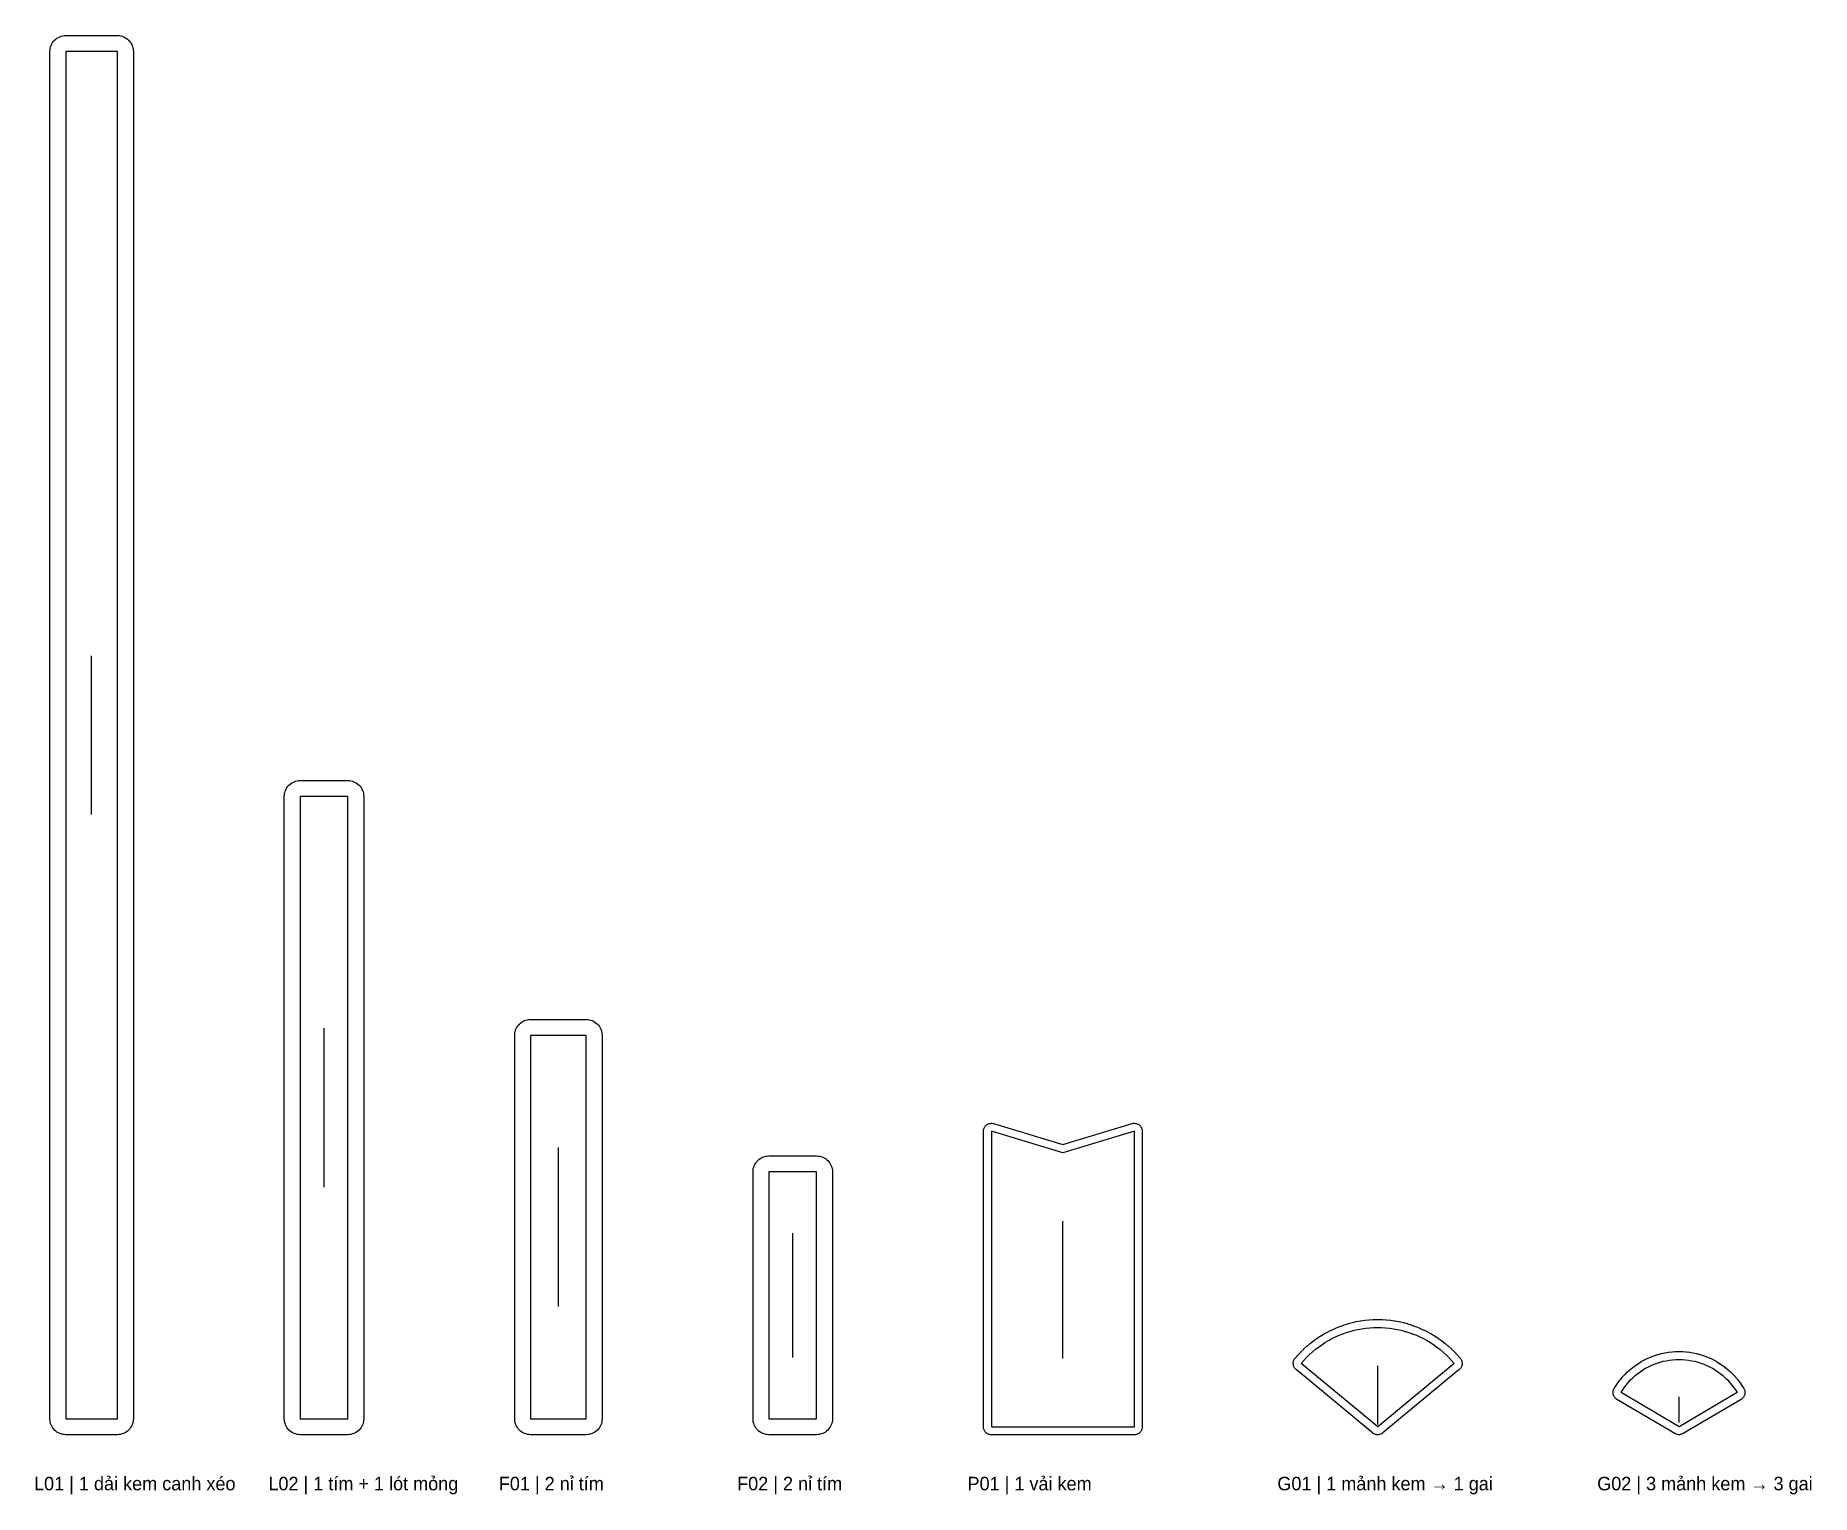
# Model space of a CAD drawing. Header units: millimetres. Extents: x 0 to 1635, y -23 to 178.
# Drawn here: x 863.2 to 1086.8, y -5.5 to 178.1 of the extents above; entities that cross this region are included whole.
import ezdxf

# ---------------------------------------------------------------- set-up
doc = ezdxf.new("R2010")
doc.units = ezdxf.units.MM
for name, color, linetype in [('CUT', 7, 'Continuous'), ('GRAIN', 8, 'Continuous'), ('LABEL', 7, 'Continuous'), ('SEW', 1, 'Continuous')]:
    doc.layers.add(name, color=color, linetype=linetype)

msp = doc.modelspace()

# ---------------------------------------------------------------- texts
at = {"layer": 'LABEL'}
for s, p in [('L01 | 1 dải kem canh xéo', (863.05, -5)), ('L02 | 1 tím + 1 lót mỏng', (892.55, -5)), ('F01 | 2 nỉ tím', (921.55, -5)), ('F02 | 2 nỉ tím', (951.55, -5)), ('P01 | 1 vải kem', (980.55, -5)), ('G01 | 1 mảnh kem → 1 gai', (1019.55, -5)), ('G02 | 3 mảnh kem → 3 gai', (1059.81, -5))]:
    msp.add_text(s, height=1.7, dxfattribs=at).set_placement(p)

# ---------------------------------------------------------------- linework, layer by layer
at = {"layer": 'CUT'}
for points in [[(865.05, 4), (865.05, 176.13), (865.06, 176.32), (865.09, 176.52), (865.14, 176.71), (865.2, 176.89), (865.29, 177.07), (865.39, 177.24), (865.5, 177.4), (865.64, 177.54), (865.78, 177.67), (865.94, 177.79), (866.11, 177.89), (866.28, 177.97), (866.47, 178.04), (866.66, 178.09), (866.85, 178.12), (867.05, 178.13), (873.55, 178.13), (873.75, 178.12), (873.94, 178.09), (874.13, 178.04), (874.32, 177.97), (874.49, 177.89), (874.66, 177.79), (874.82, 177.67), (874.96, 177.54), (875.1, 177.4), (875.21, 177.24), (875.31, 177.07), (875.4, 176.89), (875.46, 176.71), (875.51, 176.52), (875.54, 176.32), (875.55, 176.13), (875.55, 4), (875.54, 3.8), (875.51, 3.61), (875.46, 3.42), (875.4, 3.23), (875.31, 3.06), (875.21, 2.89), (875.1, 2.73), (874.96, 2.59), (874.82, 2.45), (874.66, 2.34), (874.49, 2.24), (874.32, 2.15), (874.13, 2.09), (873.94, 2.04), (873.75, 2.01), (873.55, 2), (867.05, 2), (866.85, 2.01), (866.66, 2.04), (866.47, 2.09), (866.28, 2.15), (866.11, 2.24), (865.94, 2.34), (865.78, 2.45), (865.64, 2.59), (865.5, 2.73), (865.39, 2.89), (865.29, 3.06), (865.2, 3.23), (865.14, 3.42), (865.09, 3.61), (865.06, 3.8), (865.05, 4)], [(894.55, 4), (894.55, 82.35), (894.56, 82.54), (894.59, 82.74), (894.64, 82.93), (894.7, 83.11), (894.79, 83.29), (894.89, 83.46), (895, 83.62), (895.14, 83.76), (895.28, 83.89), (895.44, 84.01), (895.61, 84.11), (895.78, 84.2), (895.97, 84.26), (896.16, 84.31), (896.35, 84.34), (896.55, 84.35), (902.55, 84.35), (902.75, 84.34), (902.94, 84.31), (903.13, 84.26), (903.32, 84.2), (903.49, 84.11), (903.66, 84.01), (903.82, 83.89), (903.96, 83.76), (904.1, 83.62), (904.21, 83.46), (904.31, 83.29), (904.4, 83.11), (904.46, 82.93), (904.51, 82.74), (904.54, 82.54), (904.55, 82.35), (904.55, 4), (904.54, 3.8), (904.51, 3.61), (904.46, 3.42), (904.4, 3.23), (904.31, 3.06), (904.21, 2.89), (904.1, 2.73), (903.96, 2.59), (903.82, 2.45), (903.66, 2.34), (903.49, 2.24), (903.32, 2.15), (903.13, 2.09), (902.94, 2.04), (902.75, 2.01), (902.55, 2), (896.55, 2), (896.35, 2.01), (896.16, 2.04), (895.97, 2.09), (895.78, 2.15), (895.61, 2.24), (895.44, 2.34), (895.28, 2.45), (895.14, 2.59), (895, 2.73), (894.89, 2.89), (894.79, 3.06), (894.7, 3.23), (894.64, 3.42), (894.59, 3.61), (894.56, 3.8), (894.55, 4)], [(923.55, 4), (923.55, 52.27), (923.56, 52.47), (923.59, 52.66), (923.64, 52.85), (923.7, 53.04), (923.79, 53.22), (923.89, 53.39), (924, 53.54), (924.14, 53.69), (924.28, 53.82), (924.44, 53.94), (924.61, 54.04), (924.78, 54.12), (924.97, 54.19), (925.16, 54.24), (925.35, 54.26), (925.55, 54.27), (932.55, 54.27), (932.75, 54.26), (932.94, 54.24), (933.13, 54.19), (933.32, 54.12), (933.49, 54.04), (933.66, 53.94), (933.82, 53.82), (933.96, 53.69), (934.1, 53.54), (934.21, 53.39), (934.31, 53.22), (934.4, 53.04), (934.46, 52.85), (934.51, 52.66), (934.54, 52.47), (934.55, 52.27), (934.55, 4), (934.54, 3.8), (934.51, 3.61), (934.46, 3.42), (934.4, 3.23), (934.31, 3.06), (934.21, 2.89), (934.1, 2.73), (933.96, 2.59), (933.82, 2.45), (933.66, 2.34), (933.49, 2.24), (933.32, 2.15), (933.13, 2.09), (932.94, 2.04), (932.75, 2.01), (932.55, 2), (925.55, 2), (925.35, 2.01), (925.16, 2.04), (924.97, 2.09), (924.78, 2.15), (924.61, 2.24), (924.44, 2.34), (924.28, 2.45), (924.14, 2.59), (924, 2.73), (923.89, 2.89), (923.79, 3.06), (923.7, 3.23), (923.64, 3.42), (923.59, 3.61), (923.56, 3.8), (923.55, 4)], [(982.55, 3), (982.55, 40.2), (982.55, 40.3), (982.57, 40.39), (982.59, 40.49), (982.63, 40.58), (982.67, 40.67), (982.72, 40.75), (982.78, 40.83), (982.84, 40.91), (982.91, 40.97), (982.99, 41.03), (983.08, 41.08), (983.17, 41.12), (983.26, 41.16), (983.35, 41.18), (983.45, 41.19), (983.55, 41.2), (983.65, 41.2), (983.74, 41.18), (983.84, 41.16), (992.55, 38.54), (1001.26, 41.16), (1001.36, 41.18), (1001.45, 41.2), (1001.55, 41.2), (1001.65, 41.19), (1001.75, 41.18), (1001.84, 41.16), (1001.93, 41.12), (1002.02, 41.08), (1002.11, 41.03), (1002.19, 40.97), (1002.26, 40.91), (1002.32, 40.83), (1002.38, 40.75), (1002.43, 40.67), (1002.47, 40.58), (1002.51, 40.49), (1002.53, 40.39), (1002.54, 40.3), (1002.55, 40.2), (1002.55, 3), (1002.54, 2.9), (1002.53, 2.8), (1002.51, 2.71), (1002.47, 2.62), (1002.43, 2.53), (1002.38, 2.44), (1002.32, 2.37), (1002.26, 2.29), (1002.18, 2.23), (1002.11, 2.17), (1002.02, 2.12), (1001.93, 2.08), (1001.84, 2.04), (1001.74, 2.02), (1001.65, 2), (1001.55, 2), (983.55, 2), (983.45, 2), (983.35, 2.02), (983.26, 2.04), (983.17, 2.08), (983.08, 2.12), (982.99, 2.17), (982.92, 2.23), (982.84, 2.29), (982.78, 2.37), (982.72, 2.44), (982.67, 2.53), (982.63, 2.62), (982.59, 2.71), (982.57, 2.8), (982.55, 2.9), (982.55, 3)], [(953.55, 4), (953.55, 35.09), (953.56, 35.29), (953.59, 35.48), (953.64, 35.67), (953.7, 35.86), (953.79, 36.03), (953.89, 36.2), (954, 36.36), (954.14, 36.5), (954.28, 36.64), (954.44, 36.75), (954.61, 36.85), (954.78, 36.94), (954.97, 37), (955.16, 37.05), (955.35, 37.08), (955.55, 37.09), (961.55, 37.09), (961.75, 37.08), (961.94, 37.05), (962.13, 37), (962.32, 36.94), (962.49, 36.85), (962.66, 36.75), (962.82, 36.64), (962.96, 36.5), (963.1, 36.36), (963.21, 36.2), (963.31, 36.03), (963.4, 35.86), (963.46, 35.67), (963.51, 35.48), (963.54, 35.29), (963.55, 35.09), (963.55, 4), (963.54, 3.8), (963.51, 3.61), (963.46, 3.42), (963.4, 3.23), (963.31, 3.06), (963.21, 2.89), (963.1, 2.73), (962.96, 2.59), (962.82, 2.45), (962.66, 2.34), (962.49, 2.24), (962.32, 2.15), (962.13, 2.09), (961.94, 2.04), (961.75, 2.01), (961.55, 2), (955.55, 2), (955.35, 2.01), (955.16, 2.04), (954.97, 2.09), (954.78, 2.15), (954.61, 2.24), (954.44, 2.34), (954.28, 2.45), (954.14, 2.59), (954, 2.73), (953.89, 2.89), (953.79, 3.06), (953.7, 3.23), (953.64, 3.42), (953.59, 3.61), (953.56, 3.8), (953.55, 4)], [(1032.82, 2.23), (1032.74, 2.17), (1032.65, 2.12), (1032.57, 2.08), (1032.47, 2.04), (1032.38, 2.02), (1032.28, 2), (1032.18, 2), (1032.08, 2), (1031.98, 2.02), (1031.89, 2.04), (1031.8, 2.08), (1031.71, 2.12), (1031.62, 2.17), (1031.54, 2.23), (1021.91, 10.2), (1021.84, 10.26), (1021.77, 10.34), (1021.71, 10.42), (1021.66, 10.5), (1021.62, 10.59), (1021.59, 10.69), (1021.57, 10.79), (1021.55, 10.88), (1021.55, 10.98), (1021.56, 11.08), (1021.57, 11.18), (1021.6, 11.28), (1021.63, 11.37), (1021.68, 11.46), (1021.73, 11.54), (1021.79, 11.62), (1022.12, 12), (1022.14, 12.03), (1022.49, 12.39), (1022.51, 12.42), (1022.87, 12.77), (1022.9, 12.8), (1023.27, 13.14), (1023.3, 13.16), (1023.68, 13.49), (1023.71, 13.51), (1024.11, 13.82), (1024.14, 13.84), (1024.54, 14.13), (1024.58, 14.15), (1025, 14.43), (1025.03, 14.45), (1025.46, 14.71), (1025.49, 14.73), (1025.93, 14.97), (1025.97, 14.98), (1026.42, 15.21), (1026.45, 15.22), (1026.91, 15.43), (1026.94, 15.44), (1027.41, 15.63), (1027.45, 15.64), (1027.92, 15.81), (1027.96, 15.82), (1028.43, 15.97), (1028.47, 15.98), (1028.95, 16.11), (1028.99, 16.12), (1029.48, 16.23), (1029.52, 16.23), (1030.01, 16.32), (1030.05, 16.33), (1030.55, 16.4), (1030.59, 16.41), (1031.08, 16.46), (1031.12, 16.46), (1031.62, 16.49), (1031.66, 16.49), (1032.16, 16.5), (1032.2, 16.5), (1032.7, 16.49), (1032.74, 16.49), (1033.24, 16.46), (1033.28, 16.46), (1033.78, 16.41), (1033.82, 16.4), (1034.31, 16.33), (1034.35, 16.32), (1034.84, 16.23), (1034.88, 16.23), (1035.37, 16.12), (1035.41, 16.11), (1035.89, 15.98), (1035.93, 15.97), (1036.41, 15.82), (1036.44, 15.81), (1036.92, 15.64), (1036.95, 15.63), (1037.42, 15.44), (1037.45, 15.43), (1037.91, 15.22), (1037.95, 15.21), (1038.39, 14.98), (1038.43, 14.97), (1038.87, 14.73), (1038.9, 14.71), (1039.33, 14.45), (1039.37, 14.43), (1039.78, 14.15), (1039.82, 14.13), (1040.22, 13.84), (1040.26, 13.82), (1040.65, 13.51), (1040.68, 13.49), (1041.06, 13.16), (1041.09, 13.14), (1041.46, 12.8), (1041.49, 12.77), (1041.85, 12.42), (1041.88, 12.39), (1042.22, 12.03), (1042.24, 12), (1042.57, 11.62), (1042.63, 11.54), (1042.68, 11.46), (1042.73, 11.37), (1042.76, 11.28), (1042.79, 11.18), (1042.81, 11.08), (1042.81, 10.98), (1042.81, 10.88), (1042.8, 10.79), (1042.77, 10.69), (1042.74, 10.59), (1042.7, 10.5), (1042.65, 10.42), (1042.59, 10.34), (1042.52, 10.26), (1042.45, 10.2), (1032.82, 2.23)], [(1070.62, 2.14), (1070.53, 2.09), (1070.44, 2.06), (1070.35, 2.03), (1070.26, 2.01), (1070.16, 2), (1070.06, 2), (1069.97, 2.01), (1069.87, 2.03), (1069.78, 2.06), (1069.69, 2.09), (1069.6, 2.14), (1062.3, 6.44), (1062.22, 6.5), (1062.14, 6.56), (1062.07, 6.63), (1062.01, 6.71), (1061.95, 6.79), (1061.91, 6.88), (1061.87, 6.97), (1061.84, 7.07), (1061.82, 7.16), (1061.81, 7.26), (1061.81, 7.36), (1061.82, 7.46), (1061.84, 7.56), (1061.87, 7.66), (1061.91, 7.75), (1061.96, 7.83), (1062.17, 8.17), (1062.2, 8.21), (1062.43, 8.54), (1062.45, 8.58), (1062.7, 8.9), (1062.73, 8.93), (1062.98, 9.24), (1063.01, 9.28), (1063.29, 9.57), (1063.32, 9.6), (1063.6, 9.88), (1063.64, 9.92), (1063.93, 10.18), (1063.97, 10.21), (1064.28, 10.47), (1064.32, 10.5), (1064.64, 10.73), (1064.68, 10.76), (1065.01, 10.98), (1065.05, 11.01), (1065.39, 11.22), (1065.43, 11.24), (1065.78, 11.43), (1065.83, 11.45), (1066.19, 11.62), (1066.23, 11.64), (1066.6, 11.8), (1066.64, 11.82), (1067.02, 11.95), (1067.06, 11.97), (1067.44, 12.09), (1067.49, 12.1), (1067.87, 12.21), (1067.92, 12.22), (1068.31, 12.3), (1068.36, 12.31), (1068.75, 12.38), (1068.8, 12.38), (1069.2, 12.43), (1069.24, 12.43), (1069.64, 12.46), (1069.69, 12.46), (1070.09, 12.47), (1070.14, 12.47), (1070.54, 12.46), (1070.58, 12.46), (1070.98, 12.43), (1071.03, 12.43), (1071.42, 12.38), (1071.47, 12.38), (1071.87, 12.31), (1071.91, 12.3), (1072.3, 12.22), (1072.35, 12.21), (1072.74, 12.1), (1072.78, 12.09), (1073.16, 11.97), (1073.21, 11.95), (1073.58, 11.82), (1073.63, 11.8), (1073.99, 11.64), (1074.04, 11.62), (1074.4, 11.45), (1074.44, 11.43), (1074.79, 11.24), (1074.83, 11.22), (1075.17, 11.01), (1075.21, 10.98), (1075.55, 10.76), (1075.58, 10.73), (1075.91, 10.5), (1075.94, 10.47), (1076.25, 10.21), (1076.29, 10.18), (1076.59, 9.92), (1076.62, 9.88), (1076.91, 9.6), (1076.94, 9.57), (1077.21, 9.28), (1077.24, 9.24), (1077.5, 8.93), (1077.53, 8.9), (1077.77, 8.58), (1077.8, 8.54), (1078.02, 8.21), (1078.05, 8.17), (1078.26, 7.83), (1078.31, 7.75), (1078.35, 7.66), (1078.38, 7.56), (1078.4, 7.46), (1078.41, 7.36), (1078.41, 7.26), (1078.4, 7.16), (1078.38, 7.07), (1078.35, 6.97), (1078.32, 6.88), (1078.27, 6.79), (1078.21, 6.71), (1078.15, 6.63), (1078.08, 6.56), (1078, 6.5), (1077.92, 6.44), (1070.62, 2.14)]]:
    msp.add_lwpolyline(points, close=True, dxfattribs=at)
at = {"layer": 'GRAIN'}
for p, q in [((870.3, 80.06), (870.3, 100.06)), ((899.55, 33.17), (899.55, 53.17)), ((929.05, 18.14), (929.05, 38.14)), ((958.55, 11.73), (958.55, 27.36)), ((992.55, 11.61), (992.55, 28.89)), ((1032.18, 3.28), (1032.18, 10.68)), ((1070.11, 3.52), (1070.11, 6.78))]:
    msp.add_line(p, q, dxfattribs=at)
at = {"layer": 'SEW'}
for points in [[(867.05, 4), (873.55, 4), (873.55, 176.13), (867.05, 176.13), (867.05, 4)], [(896.55, 4), (902.55, 4), (902.55, 82.35), (896.55, 82.35), (896.55, 4)], [(925.55, 4), (932.55, 4), (932.55, 52.27), (925.55, 52.27), (925.55, 4)], [(983.55, 3), (1001.55, 3), (1001.55, 40.2), (992.55, 37.5), (983.55, 40.2), (983.55, 3)], [(955.55, 4), (961.55, 4), (961.55, 35.09), (955.55, 35.09), (955.55, 4)], [(1032.18, 3), (1022.55, 10.97), (1022.88, 11.35), (1023.22, 11.71), (1023.57, 12.06), (1023.94, 12.4), (1024.32, 12.72), (1024.72, 13.03), (1025.13, 13.32), (1025.54, 13.59), (1025.97, 13.85), (1026.41, 14.09), (1026.86, 14.31), (1027.32, 14.51), (1027.78, 14.7), (1028.25, 14.87), (1028.73, 15.01), (1029.21, 15.14), (1029.7, 15.25), (1030.19, 15.34), (1030.69, 15.41), (1031.18, 15.46), (1031.68, 15.49), (1032.18, 15.5), (1032.68, 15.49), (1033.18, 15.46), (1033.68, 15.41), (1034.17, 15.34), (1034.66, 15.25), (1035.15, 15.14), (1035.63, 15.01), (1036.11, 14.87), (1036.58, 14.7), (1037.05, 14.51), (1037.5, 14.31), (1037.95, 14.09), (1038.39, 13.85), (1038.82, 13.59), (1039.24, 13.32), (1039.64, 13.03), (1040.04, 12.72), (1040.42, 12.4), (1040.79, 12.06), (1041.15, 11.71), (1041.49, 11.35), (1041.81, 10.97), (1032.18, 3)], [(1070.11, 3), (1062.81, 7.31), (1063.02, 7.64), (1063.25, 7.97), (1063.49, 8.29), (1063.75, 8.6), (1064.02, 8.89), (1064.3, 9.17), (1064.6, 9.44), (1064.91, 9.69), (1065.23, 9.93), (1065.57, 10.15), (1065.91, 10.36), (1066.26, 10.55), (1066.62, 10.72), (1066.99, 10.88), (1067.36, 11.02), (1067.74, 11.14), (1068.13, 11.24), (1068.52, 11.32), (1068.92, 11.39), (1069.31, 11.44), (1069.71, 11.47), (1070.11, 11.47), (1070.51, 11.47), (1070.91, 11.44), (1071.31, 11.39), (1071.7, 11.32), (1072.09, 11.24), (1072.48, 11.14), (1072.86, 11.02), (1073.24, 10.88), (1073.6, 10.72), (1073.96, 10.55), (1074.32, 10.36), (1074.66, 10.15), (1074.99, 9.93), (1075.31, 9.69), (1075.62, 9.44), (1075.92, 9.17), (1076.2, 8.89), (1076.47, 8.6), (1076.73, 8.29), (1076.97, 7.97), (1077.2, 7.64), (1077.41, 7.31), (1070.11, 3)]]:
    msp.add_lwpolyline(points, close=True, dxfattribs=at)

msp.set_redraw_order([(e.dxf.handle, doc.entitydb.next_handle()) for e in msp.query("TEXT MTEXT ATTDEF DIMENSION ARC_DIMENSION")])  # texts and dimensions are drawn at this point

doc.saveas('drawing.dxf')
